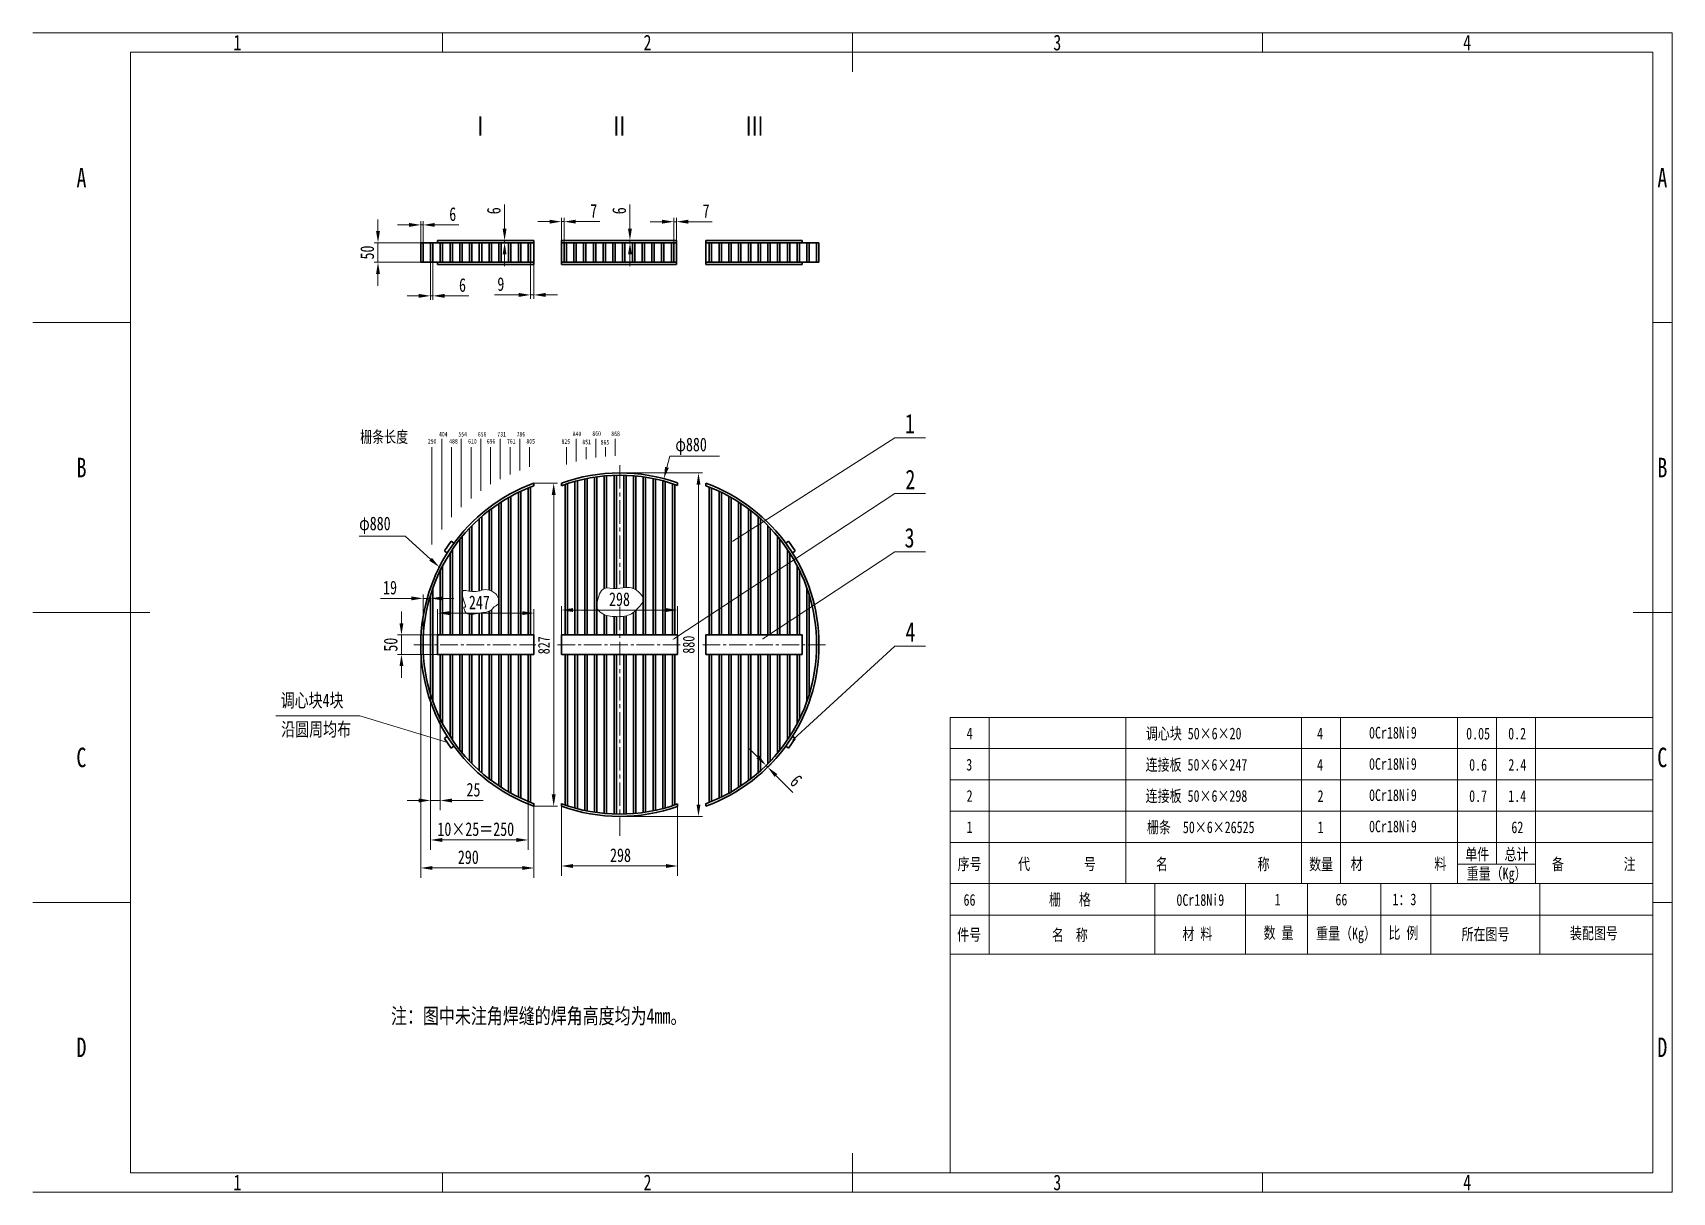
# Model space of a CAD drawing. Header units: millimetres. Extents: x -55641 to 52612, y -23263 to -5715.
# Drawn here: x 50854.2 to 51274.2, y -7378.5 to -7081.5 of the extents above; entities that cross this region are included whole.
import ezdxf

# ---------------------------------------------------------------- set-up
doc = ezdxf.new("R2010")
doc.units = ezdxf.units.MM
doc.header["$MEASUREMENT"] = 0
doc.linetypes.add('CENTER2', pattern=[1.125, 0.75, -0.125, 0.125, -0.125])
for name, color, linetype, lineweight in [('中心线', 3, 'CENTER2', 18), ('图层1', 1, 'Continuous', 20), ('技术说明', 7, 'Continuous', 18), ('抛面线', 1, 'Continuous', 18), ('标注尺寸线', 1, 'Continuous', 18), ('粗实线', 7, 'Continuous', 35), ('细实线', 1, 'Continuous', 18)]:
    doc.layers.add(name, color=color, linetype=linetype, lineweight=lineweight)
doc.styles.add('1', font='SimSun.ttf', dxfattribs={"width": 0.75, "height": 3})
doc.styles.add('USER1', font='SimSun.ttf', dxfattribs={"width": 0.75, "height": 3})
doc.styles.add('模板字体', font='SIMFANG.TTF', dxfattribs={"width": 0.75})

msp = doc.modelspace()

# ---------------------------------------------------------------- texts
at = {"layer": '图层1', "color": 7, "style": '模板字体', "width": 0.75}
for s, p in [('1', (51077.66, -7184.08)), ('2', (51077.78, -7198.38)), ('3', (51077.57, -7213.31)), ('4', (51077.8, -7237.44))]:
    msp.add_text(s, height=5, dxfattribs=at).set_placement(p)
at = {"layer": '技术说明', "color": 7, "style": '模板字体', "width": 0.75}
msp.add_text('注：图中未注角焊缝的焊角高度均为4mm。', height=4, dxfattribs=at).set_placement((50946, -7335.31))
at = {"layer": '抛面线', "color": 7, "style": '模板字体', "width": 0.75}
for s, height, p in [('栅条长度', 3, (50938.11, -7186.47)), ('290', 1.2, (50955.45, -7186.7)), ('404', 1.2, (50958.3, -7184.89)), ('488', 1.2, (50960.91, -7186.7)), ('554', 1.2, (50963.27, -7184.89)), ('610', 1.2, (50965.76, -7186.7)), ('656', 1.2, (50968.25, -7184.89)), ('696', 1.2, (50970.54, -7186.7)), ('731', 1.2, (50973.24, -7184.89)), ('761', 1.2, (50975.71, -7186.7)), ('786', 1.2, (50978.18, -7184.89)), ('805', 1.2, (50980.69, -7186.7)), ('825', 1.2, (50989.69, -7186.77)), ('840', 1.2, (50992.56, -7184.8)), ('851', 1.2, (50995.03, -7186.88)), ('860', 1.2, (50997.59, -7184.74)), ('865', 1.2, (50999.7, -7186.94)), ('868', 1.2, (51002.44, -7184.78)), ('φ880', 3.5, (51018.85, -7188.67)), ('φ880', 3.5, (50937.84, -7208.9)), ('调心块4块', 3.5, (50917.73, -7254.2)), ('沿圆周均布', 3.5, (50917.87, -7261.62))]:
    msp.add_text(s, height=height, dxfattribs=at).set_placement(p)
at = {"layer": '抛面线', "color": 7, "ltscale": 5, "char_height": 3.5, "attachment_point": 5, "style": '模板字体'}
for s, insert in [('\\A1;6', (50961.82, -7127.93)), ('\\A1;7', (50997.93, -7127.09)), ('\\A1;7', (51026.73, -7127.1)), ('\\A1;9', (50974.14, -7145.86)), ('\\A1;6', (50964.32, -7146.1)), ('\\A1;19', (50945.76, -7223.6)), ('\\A1;247', (50968.63, -7227.37)), ('\\A1;298', (51004.54, -7226.58)), ('\\A1;25', (50967.13, -7275.37)), ('\\A1;10×25＝250', (50967.72, -7285.48)), ('\\A1;290', (50965.81, -7292.66)), ('\\A1;298', (51004.8, -7292.15))]:
    msp.add_mtext(s, dxfattribs=dict(at, insert=insert))
at = {"layer": '抛面线', "color": 7, "ltscale": 5, "attachment_point": 5, "style": '模板字体'}
for s, insert, char_height, rotation in [('\\A1;6', (50972.35, -7127.06), 3.5, 90), ('\\A1;6', (51004.47, -7127.06), 3.5, 90), ('\\A1;50', (50939.92, -7137.75), 3.5, 90), ('\\A1;827', (50985.18, -7238.35), 3, 90), ('\\A1;880', (51022.28, -7238.21), 3, 90), ('\\A1;50', (50945.93, -7238.21), 3.5, 90), ('\\A1;6', (51049.79, -7273.05), 3.5, 314.5379)]:
    msp.add_mtext(s, dxfattribs=dict(at, insert=insert, char_height=char_height, rotation=rotation))
at = {"layer": '细实线', "color": 7, "width": 0.75}
for s, height, style, p in [('1', 4, 'USER1', (50905.64, -7085.96)), ('2', 4, 'USER1', (51010.69, -7085.96)), ('3', 4, 'USER1', (51115.67, -7085.96)), ('4', 4, 'USER1', (51220.67, -7085.96)), ('Ⅰ', 5, '模板字体', (50966.3, -7107.85)), ('Ⅱ', 5, '模板字体', (51001.93, -7107.85)), ('Ⅲ', 5, '模板字体', (51036.59, -7107.85)), ('A', 5, 'USER1', (50865.43, -7121.09)), ('A', 5, 'USER1', (51270.43, -7121.09)), ('B', 5, 'USER1', (50865.45, -7195.34)), ('B', 5, 'USER1', (51270.45, -7195.34)), ('4', 3, 'USER1', (51093.48, -7262.44)), ('调心块 50×6×20', 3, '模板字体', (51139.38, -7262.46)), ('4', 3, '模板字体', (51183.24, -7262.48)), ('0Cr18Ni9', 3, '模板字体', (51196.56, -7262.25)), ('0.05', 3, '模板字体', (51221.44, -7262.48)), ('0.2', 3, '模板字体', (51232.21, -7262.48)), ('C', 5, 'USER1', (50865.41, -7269.59)), ('C', 5, 'USER1', (51270.41, -7269.59)), ('3', 3, 'USER1', (51093.38, -7270.44)), ('连接板 50×6×247', 3, '模板字体', (51139.33, -7270.46)), ('4', 3, '模板字体', (51183.24, -7270.48)), ('0Cr18Ni9', 3, '模板字体', (51196.56, -7270.25)), ('0.6', 3, '模板字体', (51222.21, -7270.48)), ('2.4', 3, '模板字体', (51232.26, -7270.48)), ('2', 3, 'USER1', (51093.47, -7278.44)), ('连接板 50×6×298', 3, '模板字体', (51139.34, -7278.46)), ('2', 3, '模板字体', (51183.38, -7278.48)), ('0Cr18Ni9', 3, '模板字体', (51196.56, -7278.25)), ('0.7', 3, '模板字体', (51222.21, -7278.48)), ('1.4', 3, '模板字体', (51232.23, -7278.48)), ('1', 3, 'USER1', (51093.48, -7286.44)), ('栅条  50×6×26525 ', 3, '模板字体', (51139.67, -7286.48)), ('1', 3, '模板字体', (51183.38, -7286.48)), ('0Cr18Ni9', 3, '模板字体', (51196.56, -7286.25)), ('62', 3, '模板字体', (51233.03, -7286.48)), ('单件', 3, '1', (51221.22, -7293.4)), ('总计', 3, '1', (51231.28, -7293.4)), ('序号', 3, '1', (51091.17, -7295.9)), ('代         号', 3, '1', (51106.66, -7295.89)), ('名               称', 3, '1', (51141.98, -7295.92)), ('数量', 3, '1', (51181.22, -7295.92)), ('材            料', 3, '1', (51191.86, -7295.87)), ('重量（Kg）', 3, '1', (51221.58, -7298.34)), ('备          注', 3, '1', (51243.41, -7295.91)), ('66', 3, 'USER1', (51092.68, -7305.07)), ('栅   格', 3, '模板字体', (51114.57, -7304.98)), ('0Cr18Ni9', 3, '模板字体', (51147.22, -7305.1)), ('1', 3, 'USER1', (51172.38, -7305)), ('66', 3, 'USER1', (51187.95, -7305)), ('1：3', 3, 'USER1', (51202.56, -7304.94)), ('件号', 3, 'USER1', (51091.04, -7314)), ('名  称', 3, 'USER1', (51115.32, -7314.08)), ('材 料', 3, 'USER1', (51148.76, -7313.82)), ('数 量', 3, 'USER1', (51169.55, -7313.52)), ('重量（Kg）', 3, 'USER1', (51183, -7313.7)), ('比 例', 3, 'USER1', (51201.54, -7313.53)), ('所在图号', 3, 'USER1', (51220.26, -7313.87)), ('装配图号', 3, 'USER1', (51248.02, -7313.62)), ('D', 5, 'USER1', (50865.42, -7343.84)), ('D', 5, 'USER1', (51270.42, -7343.84)), ('1', 4, 'USER1', (50905.64, -7377.96)), ('2', 4, 'USER1', (51010.69, -7377.96)), ('3', 4, 'USER1', (51115.67, -7377.96)), ('4', 4, 'USER1', (51220.67, -7377.96))]:
    msp.add_text(s, height=height, dxfattribs=dict(at, style=style)).set_placement(p)

# ---------------------------------------------------------------- linework, layer by layer
at = {"layer": '中心线', "color": 7, "ltscale": 8}
for p, q in [((51004.64, -7192.23), (51004.64, -7222.73)), ((51004.64, -7228.47), (51004.64, -7287.2))]:
    msp.add_line(p, q, dxfattribs=at)
at = {"layer": '中心线', "color": 7, "ltscale": 6}
for p, q in [((50951.88, -7238.21), (50983.09, -7238.21)), ((50988.68, -7238.21), (51020.07, -7238.21)), ((51057.35, -7238.21), (51025.18, -7238.21))]:
    msp.add_line(p, q, dxfattribs=at)
at = {"layer": '抛面线', "color": 7, "ltscale": 5}
for p, q in [((50975.1, -7131.65), (50975.1, -7125.48)), ((51007.22, -7131.65), (51007.22, -7125.48)), ((50942.67, -7132.25), (50942.67, -7129.25)), ((50950.63, -7130.68), (50947.63, -7130.68)), ((50953.63, -7135.25), (50953.63, -7129.68)), ((50953.63, -7130.68), (50954.23, -7130.68)), ((50954.23, -7135.25), (50954.23, -7129.68)), ((50957.23, -7130.68), (50963.4, -7130.68)), ((50986.64, -7129.84), (50983.64, -7129.84)), ((50989.64, -7135.25), (50989.64, -7128.84)), ((50989.64, -7129.84), (50990.34, -7129.84)), ((50990.34, -7135.25), (50990.34, -7128.84)), ((50993.34, -7129.84), (50999.52, -7129.84)), ((51015.44, -7129.85), (51012.44, -7129.85)), ((51018.44, -7135.25), (51018.44, -7128.85)), ((51018.44, -7129.85), (51019.14, -7129.85)), ((51019.14, -7135.25), (51019.14, -7128.85)), ((51022.14, -7129.85), (51028.32, -7129.85)), ((50953.63, -7135.25), (50941.67, -7135.25)), ((50942.67, -7135.25), (50942.67, -7140.25)), ((50982.63, -7134.65), (50974.1, -7134.65)), ((50982.63, -7135.25), (50974.1, -7135.25)), ((50975.1, -7135.25), (50975.1, -7134.65)), ((51007.22, -7134.65), (51004.72, -7134.65)), ((51007.22, -7135.25), (51004.72, -7135.25)), ((51007.22, -7135.25), (51007.22, -7134.65)), ((50975.1, -7138.25), (50975.1, -7141.25)), ((51007.22, -7138.25), (51007.22, -7141.25)), ((50953.63, -7140.25), (50941.67, -7140.25)), ((50942.67, -7143.25), (50942.67, -7146.25)), ((50956.13, -7140.25), (50956.13, -7149.85)), ((50956.73, -7140.25), (50956.73, -7149.85)), ((50981.73, -7140.25), (50981.73, -7149.61)), ((50982.63, -7140.25), (50982.63, -7149.61)), ((50953.13, -7148.85), (50950.13, -7148.85)), ((50956.13, -7148.85), (50956.73, -7148.85)), ((50959.73, -7148.85), (50965.9, -7148.85)), ((50978.73, -7148.61), (50972.55, -7148.61)), ((50982.63, -7148.61), (50981.73, -7148.61)), ((50985.63, -7148.61), (50988.63, -7148.61)), ((51017.46, -7189.88), (51016.69, -7192.78)), ((51030.14, -7189.88), (51017.46, -7189.88)), ((51004.64, -7194.21), (51025.78, -7194.21)), ((50982.63, -7196.84), (50988.68, -7196.84)), ((51024.78, -7197.21), (51024.78, -7279.21)), ((50987.68, -7199.84), (50987.68, -7276.57)), ((50937.84, -7210.43), (50949.61, -7210.43)), ((50949.61, -7210.43), (50956.15, -7216.32)), ((50951.23, -7226.35), (50943.29, -7226.35)), ((50954.23, -7238.21), (50954.23, -7225.35)), ((50956.13, -7226.35), (50954.23, -7226.35)), ((50956.13, -7250.55), (50956.13, -7225.35)), ((50959.13, -7226.35), (50962.13, -7226.35)), ((50948.68, -7232.71), (50948.68, -7229.71)), ((50957.94, -7235.71), (50957.94, -7229.12)), ((50960.94, -7230.12), (50979.63, -7230.12)), ((50982.63, -7235.71), (50982.63, -7229.12)), ((50989.64, -7235.71), (50989.64, -7228.33)), ((50992.64, -7229.33), (51016.44, -7229.33)), ((51019.44, -7235.71), (51019.44, -7228.33)), ((50957.94, -7235.71), (50947.68, -7235.71)), ((50948.68, -7235.71), (50948.68, -7240.71)), ((50957.94, -7240.71), (50947.68, -7240.71)), ((50953.63, -7238.21), (50953.63, -7297.91)), ((50948.68, -7243.71), (50948.68, -7246.71)), ((50956.13, -7243.59), (50956.13, -7280.62)), ((50958.63, -7248.98), (50958.63, -7280.62)), ((50956.13, -7250.91), (50956.13, -7290.73)), ((51039.99, -7267.01), (51037.88, -7264.87)), ((51042.09, -7269.14), (51043.87, -7267.39)), ((51042.09, -7269.14), (51042.51, -7269.57)), ((51042.51, -7269.57), (51044.29, -7267.82)), ((51044.62, -7271.71), (51048.95, -7276.11)), ((50953.13, -7278.12), (50950.13, -7278.12)), ((50956.13, -7278.12), (50958.63, -7278.12)), ((50961.63, -7278.12), (50969.63, -7278.12)), ((50981.13, -7278.35), (50981.13, -7290.73)), ((50982.63, -7279.57), (50988.68, -7279.57)), ((50982.63, -7279.57), (50982.63, -7297.91)), ((50989.64, -7279.57), (50989.64, -7297.4)), ((51004.64, -7282.21), (51025.78, -7282.21)), ((51019.44, -7279.64), (51019.44, -7297.4)), ((50959.13, -7288.23), (50978.13, -7288.23)), ((50992.64, -7294.9), (51016.44, -7294.9)), ((50956.63, -7295.41), (50979.63, -7295.41))]:
    msp.add_line(p, q, dxfattribs=at)
msp.add_lwpolyline([(50959.96, -7263.12), (50938, -7256.44), (50916.54, -7256.44)], dxfattribs=at)
at = {"layer": '抛面线', "color": 7, "ltscale": 5, "start_tangent": (0.802434, -0.596741), "end_tangent": (-1, 0)}
msp.add_spline([(50964.8, -7228.51), (50964.23, -7224.6), (50966.73, -7224.6), (50970.65, -7224.12), (50972.82, -7225.21), (50973.63, -7226.58), (50973.63, -7227.67), (50972.74, -7228.31), (50971.73, -7229.24), (50968.63, -7230.12), (50965.28, -7230.12), (50964.68, -7228.84), (50964.68, -7228.56), (50964.8, -7228.56), (50964.84, -7228.56), (50964.84, -7228.6), (50964.79, -7228.5)], degree=3, dxfattribs=at)
at = {"layer": '抛面线', "color": 7, "ltscale": 5}
msp.add_spline([(50998.74, -7227.5), (51000.64, -7223.82), (51003.74, -7223.82), (51007.01, -7223.54), (51009.46, -7224.73), (51010.64, -7226.58), (51008.74, -7229.33), (51007.65, -7230.27), (51003.74, -7231.03), (50999.84, -7230.07), (50998.74, -7228.66), (50998.74, -7227.5)], degree=3, dxfattribs=at)
for points in [[(50950.63, -7130.18), (50950.63, -7131.18), (50953.63, -7130.68)], [(50957.23, -7130.18), (50957.23, -7131.18), (50954.23, -7130.68)], [(50986.64, -7129.34), (50986.64, -7130.34), (50989.64, -7129.84)], [(50993.34, -7129.34), (50993.34, -7130.34), (50990.34, -7129.84)], [(51015.44, -7129.35), (51015.44, -7130.35), (51018.44, -7129.85)], [(51022.14, -7129.35), (51022.14, -7130.35), (51019.14, -7129.85)], [(50942.17, -7132.25), (50943.17, -7132.25), (50942.67, -7135.25)], [(50974.6, -7131.65), (50975.6, -7131.65), (50975.1, -7134.65)], [(50974.6, -7138.25), (50975.6, -7138.25), (50975.1, -7135.25)], [(51006.72, -7131.65), (51007.72, -7131.65), (51007.22, -7134.65)], [(51006.72, -7138.25), (51007.72, -7138.25), (51007.22, -7135.25)], [(50942.17, -7143.25), (50943.17, -7143.25), (50942.67, -7140.25)], [(50953.13, -7148.35), (50953.13, -7149.35), (50956.13, -7148.85)], [(50959.73, -7148.35), (50959.73, -7149.35), (50956.73, -7148.85)], [(50978.73, -7148.11), (50978.73, -7149.11), (50981.73, -7148.61)], [(50985.63, -7148.11), (50985.63, -7149.11), (50982.63, -7148.61)], [(51016.21, -7192.65), (51017.17, -7192.91), (51015.92, -7195.68)], [(51024.28, -7197.21), (51025.28, -7197.21), (51024.78, -7194.21)], [(50987.18, -7199.84), (50988.18, -7199.84), (50987.68, -7196.84)], [(50956.48, -7215.95), (50955.81, -7216.69), (50958.38, -7218.33)], [(50951.23, -7225.85), (50951.23, -7226.85), (50954.23, -7226.35)], [(50959.13, -7225.85), (50959.13, -7226.85), (50956.13, -7226.35)], [(50960.94, -7229.62), (50960.94, -7230.62), (50957.94, -7230.12)], [(50979.63, -7229.62), (50979.63, -7230.62), (50982.63, -7230.12)], [(50992.64, -7228.83), (50992.64, -7229.83), (50989.64, -7229.33)], [(51016.44, -7228.83), (51016.44, -7229.83), (51019.44, -7229.33)], [(50948.18, -7232.71), (50949.18, -7232.71), (50948.68, -7235.71)], [(50948.18, -7243.71), (50949.18, -7243.71), (50948.68, -7240.71)], [(50959.98, -7263.04), (50960.43, -7263.26), (50959.93, -7263.2)], [(51040.34, -7266.65), (51039.63, -7267.36), (51042.09, -7269.14)], [(51044.97, -7271.36), (51044.26, -7272.06), (51042.51, -7269.57)], [(50953.13, -7277.62), (50953.13, -7278.62), (50956.13, -7278.12)], [(50961.63, -7277.62), (50961.63, -7278.62), (50958.63, -7278.12)], [(50987.18, -7276.57), (50988.18, -7276.57), (50987.68, -7279.57)], [(51024.28, -7279.21), (51025.28, -7279.21), (51024.78, -7282.21)], [(50959.13, -7287.73), (50959.13, -7288.73), (50956.13, -7288.23)], [(50978.13, -7287.73), (50978.13, -7288.73), (50981.13, -7288.23)], [(50956.63, -7294.91), (50956.63, -7295.91), (50953.63, -7295.41)], [(50979.63, -7294.91), (50979.63, -7295.91), (50982.63, -7295.41)], [(50992.64, -7294.4), (50992.64, -7295.4), (50989.64, -7294.9)], [(51016.44, -7294.4), (51016.44, -7295.4), (51019.44, -7294.9)]]:
    msp.add_solid(points, dxfattribs=at)
at = {"layer": '标注尺寸线', "color": 7}
for points in [[(51033.57, -7211.73), (51075.07, -7185.19), (51082.93, -7185.19)], [(51018.45, -7236.75), (51075.07, -7199.49), (51082.93, -7199.49)], [(51041.27, -7236.67), (51075.07, -7214.42), (51082.93, -7214.42)], [(51049.03, -7262.51), (51075.07, -7238.55), (51082.93, -7238.55)]]:
    msp.add_lwpolyline(points, dxfattribs=at)
for points in [[(51033.62, -7211.8), (51033.15, -7212), (51033.53, -7211.66)], [(51041.32, -7236.74), (51040.86, -7236.94), (51041.23, -7236.6)], [(51018.5, -7236.82), (51018.04, -7237.03), (51018.41, -7236.68)], [(51049.08, -7262.58), (51048.66, -7262.85), (51048.97, -7262.45)]]:
    msp.add_solid(points, dxfattribs=at)
at = {"layer": '粗实线', "color": 7}
for p, q in [((50953.63, -7135.25), (50953.63, -7140.25)), ((50953.63, -7135.25), (50982.63, -7135.25)), ((50954.23, -7135.25), (50954.23, -7140.25)), ((50956.13, -7135.25), (50956.13, -7140.25)), ((50956.13, -7135.25), (50956.13, -7140.25)), ((50956.13, -7135.25), (50956.13, -7140.25)), ((50956.73, -7135.25), (50956.73, -7140.25)), ((50956.73, -7135.25), (50956.73, -7140.25)), ((50957.94, -7134.65), (50982.63, -7134.65)), ((50957.94, -7134.65), (50957.94, -7135.25)), ((50958.63, -7135.25), (50958.63, -7140.25)), ((50959.23, -7135.25), (50959.23, -7140.25)), ((50959.23, -7135.25), (50959.23, -7140.25)), ((50961.13, -7135.25), (50961.13, -7140.25)), ((50961.73, -7135.25), (50961.73, -7140.25)), ((50961.73, -7135.25), (50961.73, -7140.25)), ((50963.63, -7135.25), (50963.63, -7140.25)), ((50964.23, -7135.25), (50964.23, -7140.25)), ((50964.23, -7135.25), (50964.23, -7140.25)), ((50966.13, -7135.25), (50966.13, -7140.25)), ((50966.73, -7135.25), (50966.73, -7140.25)), ((50966.73, -7135.25), (50966.73, -7140.25)), ((50968.63, -7135.25), (50968.63, -7140.25)), ((50969.23, -7135.25), (50969.23, -7140.25)), ((50969.23, -7135.25), (50969.23, -7140.25)), ((50971.13, -7135.25), (50971.13, -7140.25)), ((50971.73, -7135.25), (50971.73, -7140.25)), ((50971.73, -7135.25), (50971.73, -7140.25)), ((50973.63, -7135.25), (50973.63, -7140.25)), ((50974.23, -7135.25), (50974.23, -7140.25)), ((50974.23, -7135.25), (50974.23, -7140.25)), ((50974.23, -7135.25), (50974.23, -7140.25)), ((50976.13, -7135.25), (50976.13, -7140.25)), ((50976.73, -7135.25), (50976.73, -7140.25)), ((50976.73, -7135.25), (50976.73, -7140.25)), ((50978.63, -7135.25), (50978.63, -7140.25)), ((50979.23, -7135.25), (50979.23, -7140.25)), ((50979.23, -7135.25), (50979.23, -7140.25)), ((50979.23, -7135.25), (50979.23, -7140.25)), ((50981.13, -7135.25), (50981.13, -7140.25)), ((50981.73, -7135.25), (50981.73, -7140.25)), ((50981.73, -7135.25), (50981.73, -7140.25)), ((50982.63, -7134.65), (50982.63, -7140.85)), ((50989.64, -7134.65), (50989.64, -7140.85)), ((50989.64, -7134.65), (51019.14, -7134.65)), ((50989.64, -7135.25), (51019.14, -7135.25)), ((50990.34, -7135.25), (50990.34, -7140.25)), ((50990.94, -7135.25), (50990.94, -7140.25)), ((50992.84, -7135.25), (50992.84, -7140.25)), ((50993.44, -7135.25), (50993.44, -7140.25)), ((50995.34, -7135.25), (50995.34, -7140.25)), ((50995.94, -7135.25), (50995.94, -7140.25)), ((50997.84, -7135.25), (50997.84, -7140.25)), ((50998.44, -7135.25), (50998.44, -7140.25)), ((51000.34, -7135.25), (51000.34, -7140.25)), ((51000.94, -7135.25), (51000.94, -7140.25)), ((51002.84, -7135.25), (51002.84, -7140.25)), ((51003.44, -7135.25), (51003.44, -7140.25)), ((51005.34, -7135.25), (51005.34, -7140.25)), ((51005.94, -7135.25), (51005.94, -7140.25)), ((51007.84, -7135.25), (51007.84, -7140.25)), ((51008.44, -7135.25), (51008.44, -7140.25)), ((51010.34, -7135.25), (51010.34, -7140.25)), ((51010.94, -7135.25), (51010.94, -7140.25)), ((51012.84, -7135.25), (51012.84, -7140.25)), ((51013.44, -7135.25), (51013.44, -7140.25)), ((51015.34, -7135.25), (51015.34, -7140.25)), ((51015.94, -7135.25), (51015.94, -7140.25)), ((51017.84, -7135.25), (51017.84, -7140.25)), ((51018.44, -7135.25), (51018.44, -7140.25)), ((51019.14, -7134.65), (51019.14, -7140.85)), ((51026.65, -7134.65), (51026.65, -7140.85)), ((51051.34, -7134.65), (51026.65, -7134.65)), ((51026.65, -7135.25), (51055.65, -7135.25)), ((51027.55, -7135.25), (51027.55, -7140.25)), ((51027.55, -7135.25), (51027.55, -7140.25)), ((51028.15, -7135.25), (51028.15, -7140.25)), ((51030.05, -7135.25), (51030.05, -7140.25)), ((51030.05, -7135.25), (51030.05, -7140.25)), ((51030.05, -7135.25), (51030.05, -7140.25)), ((51030.65, -7135.25), (51030.65, -7140.25)), ((51032.55, -7135.25), (51032.55, -7140.25)), ((51032.55, -7135.25), (51032.55, -7140.25)), ((51033.15, -7135.25), (51033.15, -7140.25)), ((51035.05, -7135.25), (51035.05, -7140.25)), ((51035.05, -7135.25), (51035.05, -7140.25)), ((51035.05, -7135.25), (51035.05, -7140.25)), ((51035.65, -7135.25), (51035.65, -7140.25)), ((51037.55, -7135.25), (51037.55, -7140.25)), ((51037.55, -7135.25), (51037.55, -7140.25)), ((51038.15, -7135.25), (51038.15, -7140.25)), ((51040.05, -7135.25), (51040.05, -7140.25)), ((51040.05, -7135.25), (51040.05, -7140.25)), ((51040.65, -7135.25), (51040.65, -7140.25)), ((51042.55, -7135.25), (51042.55, -7140.25)), ((51042.55, -7135.25), (51042.55, -7140.25)), ((51043.15, -7135.25), (51043.15, -7140.25)), ((51045.05, -7135.25), (51045.05, -7140.25)), ((51045.05, -7135.25), (51045.05, -7140.25)), ((51045.65, -7135.25), (51045.65, -7140.25)), ((51047.55, -7135.25), (51047.55, -7140.25)), ((51047.55, -7135.25), (51047.55, -7140.25)), ((51048.15, -7135.25), (51048.15, -7140.25)), ((51050.05, -7135.25), (51050.05, -7140.25)), ((51050.05, -7135.25), (51050.05, -7140.25)), ((51050.65, -7135.25), (51050.65, -7140.25)), ((51051.34, -7134.65), (51051.34, -7135.25)), ((51052.55, -7135.25), (51052.55, -7140.25)), ((51052.55, -7135.25), (51052.55, -7140.25)), ((51053.15, -7135.25), (51053.15, -7140.25)), ((51055.05, -7135.25), (51055.05, -7140.25)), ((51055.65, -7135.25), (51055.65, -7140.25)), ((50953.63, -7140.25), (50982.63, -7140.25)), ((50957.94, -7140.85), (50957.94, -7140.25)), ((50957.94, -7140.85), (50982.63, -7140.85)), ((50989.64, -7140.25), (51019.14, -7140.25)), ((50989.64, -7140.85), (51019.14, -7140.85)), ((51026.65, -7140.25), (51055.65, -7140.25)), ((51051.34, -7140.85), (51026.65, -7140.85)), ((51051.34, -7140.85), (51051.34, -7140.25)), ((50981.13, -7198.07), (50981.13, -7235.71)), ((50981.73, -7197.83), (50981.73, -7235.71)), ((50982.63, -7196.84), (50982.63, -7197.48)), ((50989.64, -7196.84), (50989.64, -7197.48)), ((50990.64, -7197.13), (50990.64, -7235.71)), ((50991.24, -7196.93), (50991.24, -7235.71)), ((50993.14, -7196.36), (50993.14, -7235.71)), ((50993.74, -7196.2), (50993.74, -7235.71)), ((50995.64, -7195.75), (50995.64, -7235.71)), ((50996.24, -7195.63), (50996.24, -7235.71)), ((50998.14, -7195.3), (50998.14, -7235.71)), ((50998.74, -7195.21), (50998.74, -7235.71)), ((51000.64, -7194.99), (51000.64, -7223.82)), ((51001.24, -7194.94), (51001.24, -7223.69)), ((51003.14, -7194.83), (51003.14, -7223.8)), ((51003.74, -7194.82), (51003.74, -7223.82)), ((51005.64, -7194.82), (51005.64, -7223.61)), ((51006.24, -7194.84), (51006.24, -7223.54)), ((51008.14, -7194.95), (51008.14, -7223.86)), ((51008.74, -7195), (51008.74, -7224.18)), ((51010.64, -7195.23), (51010.64, -7235.71)), ((51011.24, -7195.31), (51011.24, -7235.71)), ((51013.14, -7195.65), (51013.14, -7235.71)), ((51013.74, -7195.77), (51013.74, -7235.71)), ((51015.64, -7196.23), (51015.64, -7235.71)), ((51016.24, -7196.39), (51016.24, -7235.71)), ((51018.14, -7196.96), (51018.14, -7235.71)), ((51018.74, -7197.16), (51018.74, -7235.71)), ((51019.44, -7196.77), (51019.44, -7197.41)), ((51026.65, -7196.84), (51026.65, -7197.48)), ((51027.55, -7197.83), (51027.55, -7235.71)), ((51028.15, -7198.07), (51028.15, -7235.71)), ((50973.63, -7202.05), (50973.63, -7235.71)), ((50974.23, -7201.66), (50974.23, -7235.71)), ((50976.13, -7200.51), (50976.13, -7235.71)), ((50976.73, -7200.17), (50976.73, -7235.71)), ((50978.63, -7199.19), (50978.63, -7235.71)), ((50979.23, -7198.9), (50979.23, -7235.71)), ((51030.05, -7198.9), (51030.05, -7235.71)), ((51030.65, -7199.19), (51030.65, -7235.71)), ((51032.55, -7200.17), (51032.55, -7235.71)), ((51033.15, -7200.51), (51033.15, -7235.71)), ((51035.05, -7201.66), (51035.05, -7235.71)), ((51035.65, -7202.05), (51035.65, -7235.71)), ((50968.63, -7205.92), (50968.63, -7224.43)), ((50969.23, -7205.39), (50969.23, -7224.28)), ((50971.13, -7203.84), (50971.13, -7224.21)), ((50971.73, -7203.38), (50971.73, -7224.44)), ((51037.55, -7203.38), (51037.55, -7235.71)), ((51038.15, -7203.84), (51038.15, -7235.71)), ((51040.05, -7205.39), (51040.05, -7235.71)), ((51040.65, -7205.92), (51040.65, -7235.71)), ((50963.63, -7211.24), (50963.63, -7235.71)), ((50964.23, -7210.5), (50964.23, -7235.71)), ((50966.13, -7208.35), (50966.13, -7224.51)), ((50966.73, -7207.73), (50966.73, -7224.6)), ((51042.55, -7207.73), (51042.55, -7235.71)), ((51043.15, -7208.35), (51043.15, -7235.71)), ((51045.05, -7210.5), (51045.05, -7235.71)), ((51045.65, -7211.24), (51045.65, -7235.71)), ((50959.71, -7214.19), (50961.44, -7211.7)), ((50960.4, -7214.76), (50959.71, -7214.19)), ((50961.13, -7214.73), (50961.13, -7235.71)), ((50961.44, -7211.7), (50962.13, -7212.2)), ((50961.73, -7213.82), (50961.73, -7235.71)), ((51047.83, -7211.7), (51047.14, -7212.2)), ((51047.55, -7213.82), (51047.55, -7235.71)), ((51049.57, -7214.19), (51047.83, -7211.7)), ((51048.15, -7214.73), (51048.15, -7235.71)), ((51048.88, -7214.76), (51049.57, -7214.19)), ((50958.63, -7219.17), (50958.63, -7235.71)), ((50959.23, -7217.98), (50959.23, -7235.71)), ((51050.05, -7217.98), (51050.05, -7235.71)), ((51050.65, -7219.17), (51050.65, -7235.71)), ((50956.73, -7223.69), (50956.73, -7252.73)), ((51052.55, -7223.69), (51052.55, -7252.73)), ((50956.13, -7225.51), (50956.13, -7250.91)), ((51053.15, -7225.51), (51053.15, -7250.91)), ((50966.13, -7230.4), (50966.13, -7235.71)), ((50966.73, -7230.4), (50966.73, -7235.71)), ((50968.63, -7230.12), (50968.63, -7235.71)), ((50969.23, -7230.03), (50969.23, -7235.71)), ((50971.13, -7229.6), (50971.13, -7235.71)), ((50971.73, -7229.24), (50971.73, -7235.71)), ((51000.64, -7230.51), (51000.64, -7235.71)), ((51001.24, -7230.72), (51001.24, -7235.71)), ((51003.14, -7231.01), (51003.14, -7235.71)), ((51003.74, -7231.03), (51003.74, -7235.71)), ((51005.64, -7230.94), (51005.64, -7235.71)), ((51006.24, -7230.83), (51006.24, -7235.71)), ((51008.14, -7229.89), (51008.14, -7235.71)), ((51008.74, -7229.33), (51008.74, -7235.71)), ((50957.94, -7235.71), (50957.94, -7240.71)), ((50957.94, -7235.71), (50982.63, -7235.71)), ((50982.63, -7235.71), (50982.63, -7240.71)), ((50989.64, -7235.71), (50989.64, -7240.71)), ((50989.64, -7235.71), (51019.44, -7235.71)), ((51019.44, -7235.71), (51019.44, -7240.71)), ((51051.34, -7235.71), (51026.65, -7235.71)), ((51026.65, -7235.71), (51026.65, -7240.71)), ((51051.34, -7235.71), (51051.34, -7240.71)), ((50957.94, -7240.71), (50982.63, -7240.71)), ((50958.63, -7240.71), (50958.63, -7257.25)), ((50959.23, -7240.71), (50959.23, -7258.43)), ((50961.13, -7240.71), (50961.13, -7261.69)), ((50961.73, -7240.71), (50961.73, -7262.6)), ((50963.63, -7240.71), (50963.63, -7265.18)), ((50964.23, -7240.71), (50964.23, -7265.92)), ((50966.13, -7240.71), (50966.13, -7268.06)), ((50966.73, -7240.71), (50966.73, -7268.68)), ((50968.63, -7240.71), (50968.63, -7270.5)), ((50969.23, -7240.71), (50969.23, -7271.03)), ((50971.13, -7240.71), (50971.13, -7272.58)), ((50971.73, -7240.71), (50971.73, -7273.03)), ((50973.63, -7240.71), (50973.63, -7274.37)), ((50974.23, -7240.71), (50974.23, -7274.76)), ((50976.13, -7240.71), (50976.13, -7275.91)), ((50976.73, -7240.71), (50976.73, -7276.24)), ((50978.63, -7240.71), (50978.63, -7277.23)), ((50979.23, -7240.71), (50979.23, -7277.52)), ((50981.13, -7240.71), (50981.13, -7278.35)), ((50981.73, -7240.71), (50981.73, -7278.59)), ((50989.64, -7240.71), (51019.44, -7240.71)), ((50990.64, -7240.71), (50990.64, -7279.29)), ((50991.24, -7240.71), (50991.24, -7279.49)), ((50993.14, -7240.71), (50993.14, -7280.06)), ((50993.74, -7240.71), (50993.74, -7280.22)), ((50995.64, -7240.71), (50995.64, -7280.67)), ((50996.24, -7240.71), (50996.24, -7280.79)), ((50998.14, -7240.71), (50998.14, -7281.12)), ((50998.74, -7240.71), (50998.74, -7281.21)), ((51000.64, -7240.71), (51000.64, -7281.42)), ((51001.24, -7240.71), (51001.24, -7281.48)), ((51003.14, -7240.71), (51003.14, -7281.58)), ((51003.74, -7240.71), (51003.74, -7281.6)), ((51005.64, -7240.71), (51005.64, -7281.6)), ((51006.24, -7240.71), (51006.24, -7281.58)), ((51008.14, -7240.71), (51008.14, -7281.47)), ((51008.74, -7240.71), (51008.74, -7281.41)), ((51010.64, -7240.71), (51010.64, -7281.19)), ((51011.24, -7240.71), (51011.24, -7281.1)), ((51013.14, -7240.71), (51013.14, -7280.77)), ((51013.74, -7240.71), (51013.74, -7280.64)), ((51015.64, -7240.71), (51015.64, -7280.19)), ((51016.24, -7240.71), (51016.24, -7280.03)), ((51018.14, -7240.71), (51018.14, -7279.46)), ((51018.74, -7240.71), (51018.74, -7279.25)), ((51051.34, -7240.71), (51026.65, -7240.71)), ((51027.55, -7240.71), (51027.55, -7278.59)), ((51028.15, -7240.71), (51028.15, -7278.35)), ((51030.05, -7240.71), (51030.05, -7277.52)), ((51030.65, -7240.71), (51030.65, -7277.23)), ((51032.55, -7240.71), (51032.55, -7276.24)), ((51033.15, -7240.71), (51033.15, -7275.91)), ((51035.05, -7240.71), (51035.05, -7274.76)), ((51035.65, -7240.71), (51035.65, -7274.37)), ((51037.55, -7240.71), (51037.55, -7273.03)), ((51038.15, -7240.71), (51038.15, -7272.58)), ((51040.05, -7240.71), (51040.05, -7271.03)), ((51040.65, -7240.71), (51040.65, -7270.5)), ((51042.55, -7240.71), (51042.55, -7268.68)), ((51043.15, -7240.71), (51043.15, -7268.06)), ((51045.05, -7240.71), (51045.05, -7265.92)), ((51045.65, -7240.71), (51045.65, -7265.18)), ((51047.55, -7240.71), (51047.55, -7262.6)), ((51048.15, -7240.71), (51048.15, -7261.69)), ((51050.05, -7240.71), (51050.05, -7258.43)), ((51050.65, -7240.71), (51050.65, -7257.25)), ((50960.4, -7261.66), (50959.71, -7262.23)), ((51048.88, -7261.66), (51049.57, -7262.23)), ((50959.71, -7262.23), (50961.44, -7264.72)), ((50961.44, -7264.72), (50962.13, -7264.21)), ((51047.83, -7264.72), (51047.14, -7264.21)), ((51049.57, -7262.23), (51047.83, -7264.72)), ((50982.63, -7278.93), (50982.63, -7279.57)), ((50989.64, -7278.93), (50989.64, -7279.57)), ((51019.44, -7279.01), (51019.44, -7279.64)), ((51026.65, -7278.93), (51026.65, -7279.57))]:
    msp.add_line(p, q, dxfattribs=at)
for centre, radius, start, end in [((51004.64, -7238.21), 44, 70.3445, 109.9323), ((50997.63, -7238.21), 44, 109.9323, 250.0677), ((50997.63, -7238.21), 43.4, 110.2198, 249.7802), ((51004.64, -7238.21), 43.4, 70.0613, 110.2198), ((51011.65, -7238.21), 44, 289.9323, 70.0677), ((51011.65, -7238.21), 43.4, 290.2198, 69.7802), ((51004.64, -7238.21), 43.4, 249.7802, 289.9387), ((51004.64, -7238.21), 44, 250.0677, 289.6555)]:
    msp.add_arc(centre, radius, start, end, dxfattribs=at)
at = {"layer": '细实线', "color": 7}
for p, q in [((51274.23, -7081.46), (50854.23, -7081.46)), ((50959.23, -7081.46), (50959.23, -7086.46)), ((51064.23, -7081.46), (51064.23, -7091.46)), ((51169.23, -7081.46), (51169.23, -7086.46)), ((51274.23, -7378.46), (51274.23, -7081.46)), ((50879.23, -7086.46), (50879.23, -7373.46)), ((51269.23, -7086.46), (50879.23, -7086.46)), ((51269.23, -7317.46), (51269.23, -7086.46)), ((50854.23, -7155.71), (50879.23, -7155.71)), ((51274.23, -7155.71), (51269.23, -7155.71)), ((50854.23, -7229.96), (50884.23, -7229.96)), ((51274.23, -7229.96), (51264.23, -7229.96)), ((51089.23, -7256.84), (51269.38, -7256.84)), ((51089.23, -7256.84), (51089.23, -7317.46)), ((51099.23, -7299.4), (51099.23, -7256.84)), ((51134.23, -7299.4), (51134.23, -7256.84)), ((51179.23, -7299.4), (51179.23, -7256.84)), ((51189.23, -7299.4), (51189.23, -7256.84)), ((51219.23, -7299.4), (51219.23, -7256.84)), ((51229.23, -7294.4), (51229.23, -7256.84)), ((51239.23, -7299.4), (51239.23, -7256.84)), ((51089.23, -7264.84), (51269.38, -7264.84)), ((51089.23, -7272.84), (51269.38, -7272.84)), ((51089.23, -7280.84), (51269.38, -7280.84)), ((51089.23, -7288.84), (51269.38, -7288.84)), ((51219.23, -7294.4), (51239.23, -7294.4)), ((51089.23, -7299.4), (51269.23, -7299.4)), ((51099.23, -7317.46), (51099.23, -7299.46)), ((51141.65, -7299.46), (51141.65, -7317.46)), ((51164.9, -7299.46), (51164.9, -7317.46)), ((51180.78, -7299.46), (51180.78, -7317.46)), ((51199.61, -7299.46), (51199.61, -7317.46)), ((51212.43, -7299.46), (51212.43, -7317.46)), ((51240.32, -7299.46), (51240.32, -7317.46)), ((50854.23, -7304.21), (50879.23, -7304.21)), ((51089.23, -7307.46), (51269.23, -7307.46)), ((51274.23, -7304.21), (51269.23, -7304.21)), ((51274.23, -7304.21), (51269.23, -7304.21)), ((51089.23, -7317.46), (51269.23, -7317.46)), ((51089.23, -7317.46), (51089.23, -7373.46)), ((51089.23, -7317.46), (51269.23, -7317.46)), ((51269.23, -7317.46), (51269.23, -7373.46)), ((51064.23, -7378.46), (51064.23, -7368.46)), ((50879.23, -7373.46), (51089.23, -7373.46)), ((50959.23, -7378.46), (50959.23, -7373.46)), ((51089.23, -7373.46), (51269.23, -7373.46)), ((51089.23, -7373.46), (51269.23, -7373.46)), ((51169.23, -7378.46), (51169.23, -7373.46)), ((50854.23, -7378.46), (51274.23, -7378.46))]:
    msp.add_line(p, q, dxfattribs=at)
at = {"layer": '细实线', "color": 7, "ltscale": 5}
for p, q in [((50959, -7208.69), (50959, -7185.5)), ((50964, -7202.96), (50964, -7185.5)), ((50969, -7198.82), (50969, -7185.5)), ((50974, -7195.77), (50974, -7185.5)), ((50979, -7193.55), (50979, -7185.5)), ((50993.46, -7191.27), (50993.46, -7185.5)), ((50998.46, -7190.26), (50998.46, -7185.5)), ((51003.46, -7189.84), (51003.46, -7185.5)), ((50956.5, -7212.51), (50956.5, -7187.65)), ((50961.5, -7205.58), (50961.5, -7187.65)), ((50966.5, -7200.74), (50966.5, -7187.65)), ((50971.5, -7197.07), (50971.5, -7187.65)), ((50976.5, -7194.59), (50976.5, -7187.65)), ((50981.5, -7192.63), (50981.5, -7187.65)), ((50990.96, -7192.01), (50990.96, -7187.65)), ((50995.96, -7190.69), (50995.96, -7187.65)), ((51000.96, -7189.98), (51000.96, -7187.65))]:
    msp.add_line(p, q, dxfattribs=at)

msp.set_redraw_order([(e.dxf.handle, doc.entitydb.next_handle()) for e in msp.query("TEXT MTEXT ATTDEF DIMENSION ARC_DIMENSION")])  # texts and dimensions are drawn at this point

doc.saveas('drawing.dxf')
